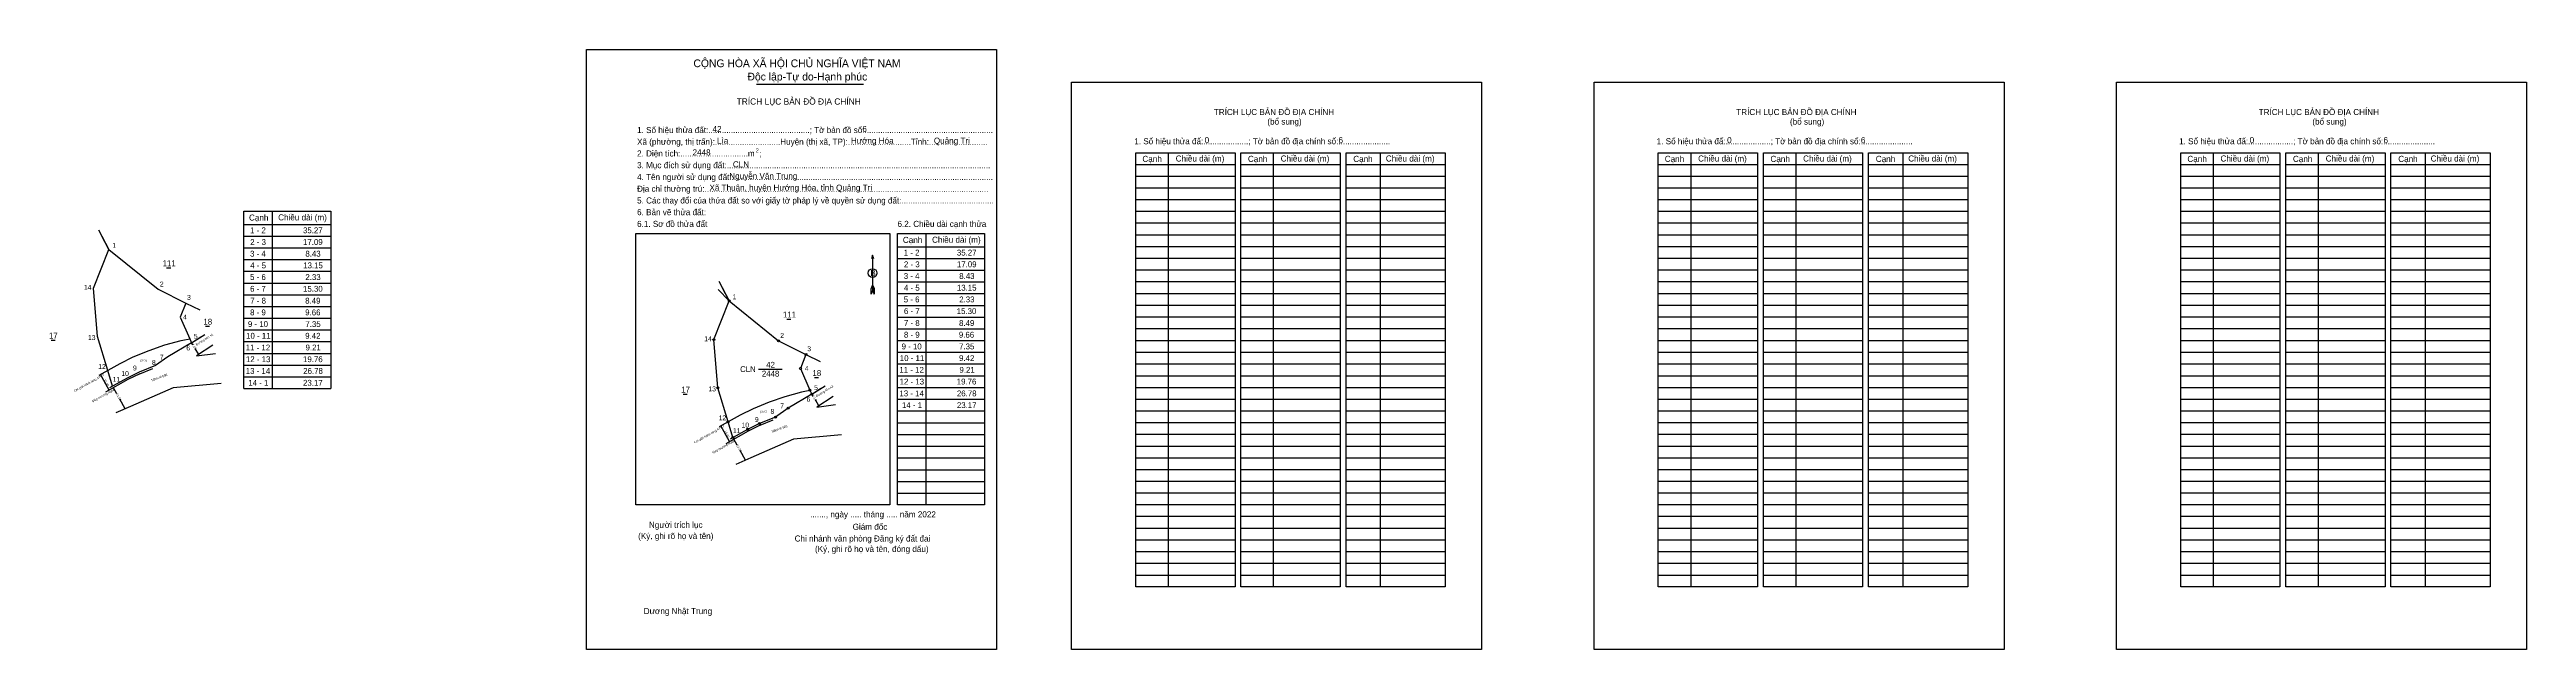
# Model space of a CAD drawing. Extents: x 551056 to 552431, y 1822245 to 1822578.
import ezdxf

# ---------------------------------------------------------------- set-up
doc = ezdxf.new("R2010")
doc.units = 0
for name, color, linetype in [('Level 1', 7, 'Continuous'), ('Level 10', 7, 'Continuous'), ('Level 11', 7, 'Continuous'), ('Level 13', 7, 'Continuous'), ('Level 2', 7, 'Continuous'), ('Level 23', 7, 'Continuous'), ('Level 27', 7, 'Continuous'), ('Level 29', 7, 'Continuous'), ('Level 32', 7, 'Continuous'), ('Level 36', 7, 'Continuous'), ('Level 5', 7, 'Continuous'), ('Level 50', 7, 'Continuous'), ('Level 52', 7, 'Continuous'), ('Level 6', 7, 'Continuous'), ('Level 63', 7, 'Continuous'), ('Level 9', 7, 'Continuous')]:
    doc.layers.add(name, color=color, linetype=linetype)

msp = doc.modelspace()

# ---------------------------------------------------------------- linework, layer by layer
at = {"layer": 'Level 1'}
for p, q in [((551353.7, 1822577.8), (551353.7, 1822577.8)), ((551623, 1822559.6), (551623, 1822559.6)), ((551658.8, 1822514), (551713.9, 1822514)), ((551676.7, 1822520.5), (551676.7, 1822279.5)), ((551717.1, 1822514), (551772.2, 1822514)), ((551735.1, 1822520.5), (551735.1, 1822279.5)), ((551775.5, 1822514), (551830.5, 1822514)), ((551794.5, 1822520.5), (551794.5, 1822279.5)), ((551948.9, 1822514), (552004, 1822514)), ((551966.9, 1822520.5), (551966.9, 1822279.5)), ((552007.3, 1822514), (552062.3, 1822514)), ((552025.2, 1822520.5), (552025.2, 1822279.5)), ((552065.6, 1822514), (552120.7, 1822514)), ((552084.6, 1822520.5), (552084.6, 1822279.5)), ((552239.1, 1822514), (552294.1, 1822514)), ((552257, 1822520.5), (552257, 1822279.5)), ((552297.4, 1822514), (552352.5, 1822514)), ((552315.3, 1822520.5), (552315.3, 1822279.5)), ((552355.7, 1822514), (552410.8, 1822514)), ((552374.7, 1822520.5), (552374.7, 1822279.5)), ((551658.8, 1822507.5), (551713.9, 1822507.5)), ((551658.8, 1822501), (551713.9, 1822501)), ((551717.1, 1822507.5), (551772.2, 1822507.5)), ((551717.1, 1822501), (551772.2, 1822501)), ((551775.5, 1822507.5), (551830.5, 1822507.5)), ((551775.5, 1822501), (551830.5, 1822501)), ((551948.9, 1822507.5), (552004, 1822507.5)), ((551948.9, 1822501), (552004, 1822501)), ((552007.3, 1822507.5), (552062.3, 1822507.5)), ((552007.3, 1822501), (552062.3, 1822501)), ((552065.6, 1822507.5), (552120.7, 1822507.5)), ((552065.6, 1822501), (552120.7, 1822501)), ((552239.1, 1822507.5), (552294.1, 1822507.5)), ((552239.1, 1822501), (552294.1, 1822501)), ((552297.4, 1822507.5), (552352.5, 1822507.5)), ((552297.4, 1822501), (552352.5, 1822501)), ((552355.7, 1822507.5), (552410.8, 1822507.5)), ((552355.7, 1822501), (552410.8, 1822501)), ((551658.8, 1822494.5), (551713.9, 1822494.5)), ((551658.8, 1822488), (551713.9, 1822488)), ((551717.1, 1822494.5), (551772.2, 1822494.5)), ((551717.1, 1822488), (551772.2, 1822488)), ((551775.5, 1822494.5), (551830.5, 1822494.5)), ((551775.5, 1822488), (551830.5, 1822488)), ((551948.9, 1822494.5), (552004, 1822494.5)), ((551948.9, 1822488), (552004, 1822488)), ((552007.3, 1822494.5), (552062.3, 1822494.5)), ((552007.3, 1822488), (552062.3, 1822488)), ((552065.6, 1822494.5), (552120.7, 1822494.5)), ((552065.6, 1822488), (552120.7, 1822488)), ((552239.1, 1822494.5), (552294.1, 1822494.5)), ((552239.1, 1822488), (552294.1, 1822488)), ((552297.4, 1822494.5), (552352.5, 1822494.5)), ((552297.4, 1822488), (552352.5, 1822488)), ((552355.7, 1822494.5), (552410.8, 1822494.5)), ((552355.7, 1822488), (552410.8, 1822488)), ((551381.1, 1822475.6), (551381.1, 1822475.6)), ((551542.1, 1822475.6), (551542.1, 1822325)), ((551658.8, 1822481.5), (551713.9, 1822481.5)), ((551658.8, 1822474.9), (551713.9, 1822474.9)), ((551717.1, 1822481.5), (551772.2, 1822481.5)), ((551717.1, 1822474.9), (551772.2, 1822474.9)), ((551775.5, 1822481.5), (551830.5, 1822481.5)), ((551775.5, 1822474.9), (551830.5, 1822474.9)), ((551948.9, 1822481.5), (552004, 1822481.5)), ((551948.9, 1822474.9), (552004, 1822474.9)), ((552007.3, 1822481.5), (552062.3, 1822481.5)), ((552007.3, 1822474.9), (552062.3, 1822474.9)), ((552065.6, 1822481.5), (552120.7, 1822481.5)), ((552065.6, 1822474.9), (552120.7, 1822474.9)), ((552239.1, 1822481.5), (552294.1, 1822481.5)), ((552239.1, 1822474.9), (552294.1, 1822474.9)), ((552297.4, 1822481.5), (552352.5, 1822481.5)), ((552297.4, 1822474.9), (552352.5, 1822474.9)), ((552355.7, 1822481.5), (552410.8, 1822481.5)), ((552355.7, 1822474.9), (552410.8, 1822474.9)), ((551512.6, 1822463.6), (551512.6, 1822443.9)), ((551526.4, 1822468.3), (551574.8, 1822468.3)), ((551526.4, 1822461.8), (551574.8, 1822461.8)), ((551658.8, 1822468.4), (551713.9, 1822468.4)), ((551658.8, 1822461.9), (551713.9, 1822461.9)), ((551717.1, 1822468.4), (551772.2, 1822468.4)), ((551717.1, 1822461.9), (551772.2, 1822461.9)), ((551775.5, 1822468.4), (551830.5, 1822468.4)), ((551775.5, 1822461.9), (551830.5, 1822461.9)), ((551948.9, 1822468.4), (552004, 1822468.4)), ((551948.9, 1822461.9), (552004, 1822461.9)), ((552007.3, 1822468.4), (552062.3, 1822468.4)), ((552007.3, 1822461.9), (552062.3, 1822461.9)), ((552065.6, 1822468.4), (552120.7, 1822468.4)), ((552065.6, 1822461.9), (552120.7, 1822461.9)), ((552239.1, 1822468.4), (552294.1, 1822468.4)), ((552239.1, 1822461.9), (552294.1, 1822461.9)), ((552297.4, 1822468.4), (552352.5, 1822468.4)), ((552297.4, 1822461.9), (552352.5, 1822461.9)), ((552355.7, 1822468.4), (552410.8, 1822468.4)), ((552355.7, 1822461.9), (552410.8, 1822461.9)), ((551511.7, 1822441.9), (551511.8, 1822445.1)), ((551512.6, 1822447.1), (551511.8, 1822445.1)), ((551512.6, 1822447.1), (551513.4, 1822445.1)), ((551512.6, 1822446.8), (551513.4, 1822444.8)), ((551512.6, 1822446.6), (551513.4, 1822444.5)), ((551512.6, 1822446.3), (551513.4, 1822444.3)), ((551512.6, 1822446), (551513.4, 1822444)), ((551512.6, 1822445.7), (551513.4, 1822443.7)), ((551512.6, 1822445.4), (551513.4, 1822443.4)), ((551512.6, 1822445.1), (551513.5, 1822443.1)), ((551513.5, 1822441.9), (551513.4, 1822445.1)), ((551526.4, 1822455.3), (551574.8, 1822455.3)), ((551526.4, 1822448.8), (551574.8, 1822448.8)), ((551658.8, 1822455.4), (551713.9, 1822455.4)), ((551658.8, 1822448.9), (551713.9, 1822448.9)), ((551717.1, 1822455.4), (551772.2, 1822455.4)), ((551717.1, 1822448.9), (551772.2, 1822448.9)), ((551775.5, 1822455.4), (551830.5, 1822455.4)), ((551775.5, 1822448.9), (551830.5, 1822448.9)), ((551948.9, 1822455.4), (552004, 1822455.4)), ((551948.9, 1822448.9), (552004, 1822448.9)), ((552007.3, 1822455.4), (552062.3, 1822455.4)), ((552007.3, 1822448.9), (552062.3, 1822448.9)), ((552065.6, 1822455.4), (552120.7, 1822455.4)), ((552065.6, 1822448.9), (552120.7, 1822448.9)), ((552239.1, 1822455.4), (552294.1, 1822455.4)), ((552239.1, 1822448.9), (552294.1, 1822448.9)), ((552297.4, 1822455.4), (552352.5, 1822455.4)), ((552297.4, 1822448.9), (552352.5, 1822448.9)), ((552355.7, 1822455.4), (552410.8, 1822455.4)), ((552355.7, 1822448.9), (552410.8, 1822448.9)), ((551512.6, 1822443.9), (551511.7, 1822441.9)), ((551512.6, 1822444.9), (551513.5, 1822442.8)), ((551512.6, 1822444.6), (551513.5, 1822442.5)), ((551512.6, 1822444.3), (551513.5, 1822442.2)), ((551512.6, 1822443.9), (551513.5, 1822441.9)), ((551526.4, 1822442.3), (551574.8, 1822442.3)), ((551526.4, 1822435.7), (551574.8, 1822435.7)), ((551658.8, 1822442.4), (551713.9, 1822442.4)), ((551658.8, 1822435.8), (551713.9, 1822435.8)), ((551717.1, 1822442.4), (551772.2, 1822442.4)), ((551717.1, 1822435.8), (551772.2, 1822435.8)), ((551775.5, 1822442.4), (551830.5, 1822442.4)), ((551775.5, 1822435.8), (551830.5, 1822435.8)), ((551948.9, 1822442.4), (552004, 1822442.4)), ((551948.9, 1822435.8), (552004, 1822435.8)), ((552007.3, 1822442.4), (552062.3, 1822442.4)), ((552007.3, 1822435.8), (552062.3, 1822435.8)), ((552065.6, 1822442.4), (552120.7, 1822442.4)), ((552065.6, 1822435.8), (552120.7, 1822435.8)), ((552239.1, 1822442.4), (552294.1, 1822442.4)), ((552239.1, 1822435.8), (552294.1, 1822435.8)), ((552297.4, 1822442.4), (552352.5, 1822442.4)), ((552297.4, 1822435.8), (552352.5, 1822435.8)), ((552355.7, 1822442.4), (552410.8, 1822442.4)), ((552355.7, 1822435.8), (552410.8, 1822435.8)), ((551526.4, 1822429.2), (551574.8, 1822429.2)), ((551526.4, 1822422.7), (551574.8, 1822422.7)), ((551658.8, 1822429.3), (551713.9, 1822429.3)), ((551658.8, 1822422.8), (551713.9, 1822422.8)), ((551717.1, 1822429.3), (551772.2, 1822429.3)), ((551717.1, 1822422.8), (551772.2, 1822422.8)), ((551775.5, 1822429.3), (551830.5, 1822429.3)), ((551775.5, 1822422.8), (551830.5, 1822422.8)), ((551948.9, 1822429.3), (552004, 1822429.3)), ((551948.9, 1822422.8), (552004, 1822422.8)), ((552007.3, 1822429.3), (552062.3, 1822429.3)), ((552007.3, 1822422.8), (552062.3, 1822422.8)), ((552065.6, 1822429.3), (552120.7, 1822429.3)), ((552065.6, 1822422.8), (552120.7, 1822422.8)), ((552239.1, 1822429.3), (552294.1, 1822429.3)), ((552239.1, 1822422.8), (552294.1, 1822422.8)), ((552297.4, 1822429.3), (552352.5, 1822429.3)), ((552297.4, 1822422.8), (552352.5, 1822422.8)), ((552355.7, 1822429.3), (552410.8, 1822429.3)), ((552355.7, 1822422.8), (552410.8, 1822422.8)), ((551526.4, 1822416.2), (551574.8, 1822416.2)), ((551526.4, 1822409.7), (551574.8, 1822409.7)), ((551658.8, 1822416.3), (551713.9, 1822416.3)), ((551658.8, 1822409.8), (551713.9, 1822409.8)), ((551717.1, 1822416.3), (551772.2, 1822416.3)), ((551717.1, 1822409.8), (551772.2, 1822409.8)), ((551775.5, 1822416.3), (551830.5, 1822416.3)), ((551775.5, 1822409.8), (551830.5, 1822409.8)), ((551948.9, 1822416.3), (552004, 1822416.3)), ((551948.9, 1822409.8), (552004, 1822409.8)), ((552007.3, 1822416.3), (552062.3, 1822416.3)), ((552007.3, 1822409.8), (552062.3, 1822409.8)), ((552065.6, 1822416.3), (552120.7, 1822416.3)), ((552065.6, 1822409.8), (552120.7, 1822409.8)), ((552239.1, 1822416.3), (552294.1, 1822416.3)), ((552239.1, 1822409.8), (552294.1, 1822409.8)), ((552297.4, 1822416.3), (552352.5, 1822416.3)), ((552297.4, 1822409.8), (552352.5, 1822409.8)), ((552355.7, 1822416.3), (552410.8, 1822416.3)), ((552355.7, 1822409.8), (552410.8, 1822409.8)), ((551526.4, 1822403.2), (551574.8, 1822403.2)), ((551526.4, 1822396.6), (551574.8, 1822396.6)), ((551526.4, 1822390.1), (551574.8, 1822390.1)), ((551658.8, 1822403.3), (551713.9, 1822403.3)), ((551658.8, 1822396.7), (551713.9, 1822396.7)), ((551658.8, 1822390.2), (551713.9, 1822390.2)), ((551717.1, 1822403.3), (551772.2, 1822403.3)), ((551717.1, 1822396.7), (551772.2, 1822396.7)), ((551717.1, 1822390.2), (551772.2, 1822390.2)), ((551775.5, 1822403.3), (551830.5, 1822403.3)), ((551775.5, 1822396.7), (551830.5, 1822396.7)), ((551775.5, 1822390.2), (551830.5, 1822390.2)), ((551948.9, 1822403.3), (552004, 1822403.3)), ((551948.9, 1822396.7), (552004, 1822396.7)), ((551948.9, 1822390.2), (552004, 1822390.2)), ((552007.3, 1822403.3), (552062.3, 1822403.3)), ((552007.3, 1822396.7), (552062.3, 1822396.7)), ((552007.3, 1822390.2), (552062.3, 1822390.2)), ((552065.6, 1822403.3), (552120.7, 1822403.3)), ((552065.6, 1822396.7), (552120.7, 1822396.7)), ((552065.6, 1822390.2), (552120.7, 1822390.2)), ((552239.1, 1822403.3), (552294.1, 1822403.3)), ((552239.1, 1822396.7), (552294.1, 1822396.7)), ((552239.1, 1822390.2), (552294.1, 1822390.2)), ((552297.4, 1822403.3), (552352.5, 1822403.3)), ((552297.4, 1822396.7), (552352.5, 1822396.7)), ((552297.4, 1822390.2), (552352.5, 1822390.2)), ((552355.7, 1822403.3), (552410.8, 1822403.3)), ((552355.7, 1822396.7), (552410.8, 1822396.7)), ((552355.7, 1822390.2), (552410.8, 1822390.2)), ((551526.4, 1822383.6), (551574.8, 1822383.6)), ((551526.4, 1822377.1), (551574.8, 1822377.1)), ((551658.8, 1822383.7), (551713.9, 1822383.7)), ((551658.8, 1822377.2), (551713.9, 1822377.2)), ((551717.1, 1822383.7), (551772.2, 1822383.7)), ((551717.1, 1822377.2), (551772.2, 1822377.2)), ((551775.5, 1822383.7), (551830.5, 1822383.7)), ((551775.5, 1822377.2), (551830.5, 1822377.2)), ((551948.9, 1822383.7), (552004, 1822383.7)), ((551948.9, 1822377.2), (552004, 1822377.2)), ((552007.3, 1822383.7), (552062.3, 1822383.7)), ((552007.3, 1822377.2), (552062.3, 1822377.2)), ((552065.6, 1822383.7), (552120.7, 1822383.7)), ((552065.6, 1822377.2), (552120.7, 1822377.2)), ((552239.1, 1822383.7), (552294.1, 1822383.7)), ((552239.1, 1822377.2), (552294.1, 1822377.2)), ((552297.4, 1822383.7), (552352.5, 1822383.7)), ((552297.4, 1822377.2), (552352.5, 1822377.2)), ((552355.7, 1822383.7), (552410.8, 1822383.7)), ((552355.7, 1822377.2), (552410.8, 1822377.2)), ((551526.4, 1822370.6), (551574.8, 1822370.6)), ((551526.4, 1822364.1), (551574.8, 1822364.1)), ((551658.8, 1822370.7), (551713.9, 1822370.7)), ((551658.8, 1822364.2), (551713.9, 1822364.2)), ((551717.1, 1822370.7), (551772.2, 1822370.7)), ((551717.1, 1822364.2), (551772.2, 1822364.2)), ((551775.5, 1822370.7), (551830.5, 1822370.7)), ((551775.5, 1822364.2), (551830.5, 1822364.2)), ((551948.9, 1822370.7), (552004, 1822370.7)), ((551948.9, 1822364.2), (552004, 1822364.2)), ((552007.3, 1822370.7), (552062.3, 1822370.7)), ((552007.3, 1822364.2), (552062.3, 1822364.2)), ((552065.6, 1822370.7), (552120.7, 1822370.7)), ((552065.6, 1822364.2), (552120.7, 1822364.2)), ((552239.1, 1822370.7), (552294.1, 1822370.7)), ((552239.1, 1822364.2), (552294.1, 1822364.2)), ((552297.4, 1822370.7), (552352.5, 1822370.7)), ((552297.4, 1822364.2), (552352.5, 1822364.2)), ((552355.7, 1822370.7), (552410.8, 1822370.7)), ((552355.7, 1822364.2), (552410.8, 1822364.2)), ((551526.4, 1822357.5), (551574.8, 1822357.5)), ((551526.4, 1822351), (551574.8, 1822351)), ((551658.8, 1822357.6), (551713.9, 1822357.6)), ((551658.8, 1822351.1), (551713.9, 1822351.1)), ((551717.1, 1822357.6), (551772.2, 1822357.6)), ((551717.1, 1822351.1), (551772.2, 1822351.1)), ((551775.5, 1822357.6), (551830.5, 1822357.6)), ((551775.5, 1822351.1), (551830.5, 1822351.1)), ((551948.9, 1822357.6), (552004, 1822357.6)), ((551948.9, 1822351.1), (552004, 1822351.1)), ((552007.3, 1822357.6), (552062.3, 1822357.6)), ((552007.3, 1822351.1), (552062.3, 1822351.1)), ((552065.6, 1822357.6), (552120.7, 1822357.6)), ((552065.6, 1822351.1), (552120.7, 1822351.1)), ((552239.1, 1822357.6), (552294.1, 1822357.6)), ((552239.1, 1822351.1), (552294.1, 1822351.1)), ((552297.4, 1822357.6), (552352.5, 1822357.6)), ((552297.4, 1822351.1), (552352.5, 1822351.1)), ((552355.7, 1822357.6), (552410.8, 1822357.6)), ((552355.7, 1822351.1), (552410.8, 1822351.1)), ((551526.4, 1822344.5), (551574.8, 1822344.5)), ((551526.4, 1822338), (551574.8, 1822338)), ((551658.8, 1822344.6), (551713.9, 1822344.6)), ((551658.8, 1822338.1), (551713.9, 1822338.1)), ((551717.1, 1822344.6), (551772.2, 1822344.6)), ((551717.1, 1822338.1), (551772.2, 1822338.1)), ((551775.5, 1822344.6), (551830.5, 1822344.6)), ((551775.5, 1822338.1), (551830.5, 1822338.1)), ((551948.9, 1822344.6), (552004, 1822344.6)), ((551948.9, 1822338.1), (552004, 1822338.1)), ((552007.3, 1822344.6), (552062.3, 1822344.6)), ((552007.3, 1822338.1), (552062.3, 1822338.1)), ((552065.6, 1822344.6), (552120.7, 1822344.6)), ((552065.6, 1822338.1), (552120.7, 1822338.1)), ((552239.1, 1822344.6), (552294.1, 1822344.6)), ((552239.1, 1822338.1), (552294.1, 1822338.1)), ((552297.4, 1822344.6), (552352.5, 1822344.6)), ((552297.4, 1822338.1), (552352.5, 1822338.1)), ((552355.7, 1822344.6), (552410.8, 1822344.6)), ((552355.7, 1822338.1), (552410.8, 1822338.1)), ((551522.1, 1822325), (551522.1, 1822325)), ((551526.4, 1822331.5), (551574.8, 1822331.5)), ((551658.8, 1822331.6), (551713.9, 1822331.6)), ((551658.8, 1822325.1), (551713.9, 1822325.1)), ((551717.1, 1822331.6), (551772.2, 1822331.6)), ((551717.1, 1822325.1), (551772.2, 1822325.1)), ((551775.5, 1822331.6), (551830.5, 1822331.6)), ((551775.5, 1822325.1), (551830.5, 1822325.1)), ((551948.9, 1822331.6), (552004, 1822331.6)), ((551948.9, 1822325.1), (552004, 1822325.1)), ((552007.3, 1822331.6), (552062.3, 1822331.6)), ((552007.3, 1822325.1), (552062.3, 1822325.1)), ((552065.6, 1822331.6), (552120.7, 1822331.6)), ((552065.6, 1822325.1), (552120.7, 1822325.1)), ((552239.1, 1822331.6), (552294.1, 1822331.6)), ((552239.1, 1822325.1), (552294.1, 1822325.1)), ((552297.4, 1822331.6), (552352.5, 1822331.6)), ((552297.4, 1822325.1), (552352.5, 1822325.1)), ((552355.7, 1822331.6), (552410.8, 1822331.6)), ((552355.7, 1822325.1), (552410.8, 1822325.1)), ((551658.8, 1822318.6), (551713.9, 1822318.6)), ((551658.8, 1822312), (551713.9, 1822312)), ((551717.1, 1822318.6), (551772.2, 1822318.6)), ((551717.1, 1822312), (551772.2, 1822312)), ((551775.5, 1822318.6), (551830.5, 1822318.6)), ((551775.5, 1822312), (551830.5, 1822312)), ((551948.9, 1822318.6), (552004, 1822318.6)), ((551948.9, 1822312), (552004, 1822312)), ((552007.3, 1822318.6), (552062.3, 1822318.6)), ((552007.3, 1822312), (552062.3, 1822312)), ((552065.6, 1822318.6), (552120.7, 1822318.6)), ((552065.6, 1822312), (552120.7, 1822312)), ((552239.1, 1822318.6), (552294.1, 1822318.6)), ((552239.1, 1822312), (552294.1, 1822312)), ((552297.4, 1822318.6), (552352.5, 1822318.6)), ((552297.4, 1822312), (552352.5, 1822312)), ((552355.7, 1822318.6), (552410.8, 1822318.6)), ((552355.7, 1822312), (552410.8, 1822312)), ((551658.8, 1822305.5), (551713.9, 1822305.5)), ((551658.8, 1822299), (551713.9, 1822299)), ((551717.1, 1822305.5), (551772.2, 1822305.5)), ((551717.1, 1822299), (551772.2, 1822299)), ((551775.5, 1822305.5), (551830.5, 1822305.5)), ((551775.5, 1822299), (551830.5, 1822299)), ((551948.9, 1822305.5), (552004, 1822305.5)), ((551948.9, 1822299), (552004, 1822299)), ((552007.3, 1822305.5), (552062.3, 1822305.5)), ((552007.3, 1822299), (552062.3, 1822299)), ((552065.6, 1822305.5), (552120.7, 1822305.5)), ((552065.6, 1822299), (552120.7, 1822299)), ((552239.1, 1822305.5), (552294.1, 1822305.5)), ((552239.1, 1822299), (552294.1, 1822299)), ((552297.4, 1822305.5), (552352.5, 1822305.5)), ((552297.4, 1822299), (552352.5, 1822299)), ((552355.7, 1822305.5), (552410.8, 1822305.5)), ((552355.7, 1822299), (552410.8, 1822299)), ((551658.8, 1822292.5), (551713.9, 1822292.5)), ((551658.8, 1822286), (551713.9, 1822286)), ((551717.1, 1822292.5), (551772.2, 1822292.5)), ((551717.1, 1822286), (551772.2, 1822286)), ((551775.5, 1822292.5), (551830.5, 1822292.5)), ((551775.5, 1822286), (551830.5, 1822286)), ((551948.9, 1822292.5), (552004, 1822292.5)), ((551948.9, 1822286), (552004, 1822286)), ((552007.3, 1822292.5), (552062.3, 1822292.5)), ((552007.3, 1822286), (552062.3, 1822286)), ((552065.6, 1822292.5), (552120.7, 1822292.5)), ((552065.6, 1822286), (552120.7, 1822286)), ((552239.1, 1822292.5), (552294.1, 1822292.5)), ((552239.1, 1822286), (552294.1, 1822286)), ((552297.4, 1822292.5), (552352.5, 1822292.5)), ((552297.4, 1822286), (552352.5, 1822286)), ((552355.7, 1822292.5), (552410.8, 1822292.5)), ((552355.7, 1822286), (552410.8, 1822286)), ((551581.4, 1822244.7), (551581.4, 1822244.7)), ((551850.7, 1822244.7), (551850.7, 1822244.7))]:
    msp.add_line(p, q, dxfattribs=at)
for points in [[(551658.8, 1822520.5), (551713.9, 1822520.5), (551713.9, 1822279.5), (551658.8, 1822279.5)], [(551717.1, 1822520.5), (551772.2, 1822520.5), (551772.2, 1822279.5), (551717.1, 1822279.5)], [(551775.5, 1822520.5), (551830.5, 1822520.5), (551830.5, 1822279.5), (551775.5, 1822279.5)], [(551948.9, 1822520.5), (552004, 1822520.5), (552004, 1822279.5), (551948.9, 1822279.5)], [(552007.3, 1822520.5), (552062.3, 1822520.5), (552062.3, 1822279.5), (552007.3, 1822279.5)], [(552065.6, 1822520.5), (552120.7, 1822520.5), (552120.7, 1822279.5), (552065.6, 1822279.5)], [(552239.1, 1822520.5), (552294.1, 1822520.5), (552294.1, 1822279.5), (552239.1, 1822279.5)], [(552297.4, 1822520.5), (552352.5, 1822520.5), (552352.5, 1822279.5), (552297.4, 1822279.5)], [(552355.7, 1822520.5), (552410.8, 1822520.5), (552410.8, 1822279.5), (552355.7, 1822279.5)], [(551381.1, 1822475.6), (551522.1, 1822475.6), (551522.1, 1822325), (551381.1, 1822325)], [(551526.4, 1822475.6), (551574.8, 1822475.6), (551574.8, 1822325), (551526.4, 1822325)]]:
    msp.add_lwpolyline(points, close=True, dxfattribs=at)
msp.add_lwpolyline([(551513.2, 1822461.5), (551512.6, 1822463.6), (551512, 1822461.5)], dxfattribs=at)
msp.add_circle((551512.6, 1822453.7), 2.41, dxfattribs=at)
at = {"layer": 'Level 10'}
for p, q in [((551424.4, 1822416.7), (551432.9, 1822438.3)), ((551432.9, 1822438.3), (551460.3, 1822416.1)), ((551426.6, 1822390), (551424.4, 1822416.7)), ((551460.3, 1822416.1), (551475.6, 1822408.5)), ((551475.6, 1822408.5), (551472.5, 1822400.7)), ((551432.3, 1822371.1), (551426.6, 1822390)), ((551472.5, 1822400.7), (551477.8, 1822388.6)), ((551465.7, 1822378.6), (551458.7, 1822373.7)), ((551478.8, 1822386.5), (551465.7, 1822378.6)), ((551477.8, 1822388.6), (551478.8, 1822386.5)), ((551490.7, 1822385.1), (551481.7, 1822379.2)), ((551490.7, 1822385.1), (551481.7, 1822379.2)), ((551481.7, 1822379.2), (551492, 1822380.6)), ((551481.7, 1822379.2), (551492, 1822380.6)), ((551435, 1822362.3), (551432.3, 1822371.1)), ((551443.2, 1822366.9), (551433.4, 1822361.4)), ((551449.8, 1822370.2), (551443.2, 1822366.9)), ((551458.7, 1822373.7), (551449.8, 1822370.2)), ((551495.3, 1822363.8), (551468.7, 1822361.5)), ((551444.9, 1822351.1), (551436.7, 1822347.4)), ((551468.7, 1822361.5), (551444.9, 1822351.1))]:
    msp.add_line(p, q, dxfattribs=at)
at = {"layer": 'Level 11'}
for centre in [(551432.9, 1822438.3), (551432.9, 1822438.3), (551424.4, 1822416.7), (551460.3, 1822416.1), (551475.6, 1822408.5), (551426.6, 1822390), (551472.5, 1822400.7), (551465.7, 1822378.6), (551477.8, 1822388.6), (551478.8, 1822386.5), (551432.3, 1822371.1), (551435, 1822362.3), (551443.2, 1822366.9), (551449.8, 1822370.2), (551458.7, 1822373.7)]:
    msp.add_circle(centre, 0.543, dxfattribs=at)
at = {"layer": 'Level 13'}
msp.add_line((551448.2, 1822558.5), (551507.6, 1822558.5), dxfattribs=at)
at = {"layer": 'Level 2'}
for points in [[(551353.7, 1822577.8), (551581.4, 1822577.8), (551581.4, 1822244.7), (551353.7, 1822244.7)], [(551623, 1822559.6), (551850.7, 1822559.6), (551850.7, 1822244.7), (551623, 1822244.7)], [(551913.2, 1822559.6), (552140.9, 1822559.6), (552140.9, 1822244.7), (551913.2, 1822244.7)], [(552203.3, 1822559.6), (552431, 1822559.6), (552431, 1822244.7), (552203.3, 1822244.7)]]:
    msp.add_lwpolyline(points, close=True, dxfattribs=at)
at = {"layer": 'Level 23'}
msp.add_line((551478.8, 1822386.5), (551483.9, 1822389.7), dxfattribs=at)
at = {"layer": 'Level 27'}
for p, q in [((551432.9, 1822438.3), (551428.9, 1822446)), ((551432.9, 1822438.3), (551426.8, 1822444.5)), ((551475.6, 1822408.5), (551483.4, 1822404.6)), ((551478.8, 1822386.5), (551486.2, 1822391))]:
    msp.add_line(p, q, dxfattribs=at)
at = {"layer": 'Level 29'}
for p, q in [((551478.1, 1822386.1), (551478.4, 1822386.3)), ((551478.4, 1822386.3), (551478.8, 1822386.5))]:
    msp.add_line(p, q, dxfattribs=at)
at = {"layer": 'Level 32'}
msp.add_line((551427.2, 1822449.2), (551432.9, 1822438.3), dxfattribs=at)
at = {"layer": 'Level 5'}
for p, q in [((551163.4, 1822488), (551211.7, 1822488)), ((551163.4, 1822389.5), (551163.4, 1822488)), ((551179.1, 1822488), (551179.1, 1822389.5)), ((551211.7, 1822488), (551211.7, 1822389.5)), ((551082.8, 1822477.7), (551088.4, 1822466.8)), ((551088.4, 1822466.8), (551084.4, 1822474.5)), ((551163.4, 1822480.7), (551211.7, 1822480.7)), ((551163.4, 1822474.2), (551211.7, 1822474.2)), ((551080, 1822445.2), (551088.4, 1822466.8)), ((551088.4, 1822466.8), (551115.9, 1822444.7)), ((551163.4, 1822467.7), (551211.7, 1822467.7)), ((551163.4, 1822461.2), (551211.7, 1822461.2)), ((551082.2, 1822418.5), (551080, 1822445.2)), ((551120.5, 1822456.6), (551122.8, 1822456.6)), ((551163.4, 1822454.7), (551211.7, 1822454.7)), ((551163.4, 1822448.1), (551211.7, 1822448.1)), ((551115.9, 1822444.7), (551131.2, 1822437)), ((551131.2, 1822437), (551128.1, 1822429.2)), ((551131.2, 1822437), (551138.9, 1822433.2)), ((551163.4, 1822441.6), (551211.7, 1822441.6)), ((551163.4, 1822435.1), (551211.7, 1822435.1)), ((551087.9, 1822399.6), (551082.2, 1822418.5)), ((551128.1, 1822429.2), (551133.4, 1822417.2)), ((551134.4, 1822415), (551141.8, 1822419.6)), ((551134.4, 1822415), (551139.5, 1822418.2)), ((551142.2, 1822424.2), (551144.4, 1822424.2)), ((551163.4, 1822428.6), (551211.7, 1822428.6)), ((551163.4, 1822422.1), (551211.7, 1822422.1)), ((551056.4, 1822416.5), (551058.6, 1822416.5)), ((551121.3, 1822407.1), (551114.3, 1822402.3)), ((551134.4, 1822415), (551121.3, 1822407.1)), ((551133.4, 1822417.2), (551134.4, 1822415)), ((551133.7, 1822414.6), (551134, 1822414.8)), ((551134, 1822414.8), (551134.3, 1822415.1)), ((551135.1, 1822413.9), (551134.4, 1822415)), ((551138.4, 1822408.5), (551136.4, 1822411.7)), ((551146.3, 1822413.6), (551137.2, 1822407.7)), ((551146.3, 1822413.6), (551137.2, 1822407.7)), ((551137.2, 1822407.7), (551147.6, 1822409.1)), ((551137.2, 1822407.7), (551147.6, 1822409.1)), ((551163.4, 1822415.6), (551211.7, 1822415.6)), ((551163.4, 1822409.1), (551211.7, 1822409.1)), ((551088.7, 1822388.6), (551083.8, 1822397.3)), ((551099.1, 1822394.5), (551086.6, 1822387.5)), ((551090.5, 1822390.8), (551087.9, 1822399.6)), ((551098.7, 1822395.4), (551088.9, 1822389.9)), ((551105.3, 1822398.7), (551098.7, 1822395.4)), ((551105.7, 1822397.8), (551099.1, 1822394.5)), ((551124.2, 1822390), (551100.5, 1822379.6)), ((551114.3, 1822402.3), (551105.3, 1822398.7)), ((551105.7, 1822397.8), (551112.9, 1822400.7)), ((551150.9, 1822392.3), (551124.2, 1822390)), ((551163.4, 1822402.5), (551211.7, 1822402.5)), ((551163.4, 1822396), (551211.7, 1822396)), ((551092.9, 1822386.6), (551091, 1822389.9)), ((551100.5, 1822379.6), (551092.3, 1822376)), ((551097.6, 1822378.3), (551094.6, 1822383.6)), ((551163.4, 1822389.5), (551211.7, 1822389.5))]:
    msp.add_line(p, q, dxfattribs=at)
msp.add_lwpolyline([(551083, 1822396.9), (551094.7, 1822403.5), (551102, 1822407.1), (551110.9, 1822410.6), (551119.6, 1822413.8), (551128.7, 1822416.2), (551129.6, 1822416.4), (551133.4, 1822417.2)], dxfattribs=at)
at = {"layer": 'Level 50'}
msp.add_lwpolyline([(551427.5, 1822368.4), (551439.2, 1822374.9), (551446.4, 1822378.5), (551455.4, 1822382.1), (551464.1, 1822385.2), (551473.2, 1822387.7), (551474, 1822387.9), (551477.8, 1822388.6)], dxfattribs=at)
at = {"layer": 'Level 63'}
for p, q in [((551479.5, 1822385.4), (551478.8, 1822386.5)), ((551482.8, 1822380), (551480.9, 1822383.2)), ((551433.2, 1822360.1), (551428.3, 1822368.8)), ((551443.5, 1822365.9), (551431.1, 1822358.9)), ((551450.2, 1822369.2), (551443.5, 1822365.9)), ((551450.2, 1822369.2), (551457.4, 1822372.1)), ((551437.3, 1822358.1), (551435.5, 1822361.4)), ((551442, 1822349.8), (551439, 1822355.1))]:
    msp.add_line(p, q, dxfattribs=at)
at = {"layer": 'Level 9'}
for p, q in [((551465, 1822428.1), (551467.2, 1822428.1)), ((551449.2, 1822400.3), (551462.3, 1822400.3)), ((551480.3, 1822395.6), (551482.6, 1822395.6)), ((551407.4, 1822386.5), (551409.7, 1822386.5))]:
    msp.add_line(p, q, dxfattribs=at)

# ---------------------------------------------------------------- texts
at = {"layer": 'Level 1'}
for s, height, p in [('TRÍCH LỤC BẢN ĐỒ ĐỊA CHÍNH', 3.475, (551437.1, 1822547.2)), ('TRÍCH LỤC BẢN ĐỒ ĐỊA CHÍNH', 3.367, (551702.1, 1822541.4)), ('TRÍCH LỤC BẢN ĐỒ ĐỊA CHÍNH', 3.367, (551992.2, 1822541.4)), ('TRÍCH LỤC BẢN ĐỒ ĐỊA CHÍNH', 3.367, (552282.3, 1822541.4)), ('Xã (phường, thị trấn):.............................Huyện (thị xã, TP):............................Tỉnh:..........................', 3.3666, (551381.8, 1822524.9)), ('1. Số hiệu thửa đất:.............................................; Tờ bản đồ số:.........................................................', 3.3666, (551381.8, 1822531.4)), ('1. Số hiệu thửa đấ:....................; Tờ bản đồ địa chính số:.......................', 3.367, (551657.9, 1822525.2)), ('(bổ sung)', 3.37, (551731.8, 1822536.1)), ('1. Số hiệu thửa đấ:....................; Tờ bản đồ địa chính số:.......................', 3.367, (551948, 1822525.2)), ('(bổ sung)', 3.37, (552022, 1822536.1)), ('1. Số hiệu thửa đấ:....................; Tờ bản đồ địa chính số:.......................', 3.367, (552238.1, 1822525.2)), ('(bổ sung)', 3.37, (552312.1, 1822536.1)), ('2. Diện tích:..............................m  ;', 3.367, (551381.8, 1822518.4)), ('3. Mục đích sử dụng đất:.....................................................................................................................', 3.3666, (551381.8, 1822511.9)), ('2', 2.17, (551447.7, 1822520.7)), ('Cạnh', 3.37, (551662.4, 1822515.4)), ('Chiều dài (m)', 3.367, (551680.9, 1822515.6)), ('Cạnh', 3.37, (551721, 1822515.4)), ('Chiều dài (m)', 3.367, (551739.2, 1822515.6)), ('Cạnh', 3.37, (551779.5, 1822515.4)), ('Chiều dài (m)', 3.367, (551797.6, 1822515.6)), ('Cạnh', 3.37, (551952.5, 1822515.4)), ('Chiều dài (m)', 3.367, (551971, 1822515.6)), ('Cạnh', 3.37, (552011.2, 1822515.4)), ('Chiều dài (m)', 3.367, (552029.3, 1822515.6)), ('Cạnh', 3.37, (552069.7, 1822515.4)), ('Chiều dài (m)', 3.367, (552087.7, 1822515.6)), ('Cạnh', 3.37, (552242.7, 1822515.4)), ('Chiều dài (m)', 3.367, (552261.1, 1822515.6)), ('Cạnh', 3.37, (552301.3, 1822515.4)), ('Chiều dài (m)', 3.367, (552319.5, 1822515.6)), ('Cạnh', 3.37, (552359.8, 1822515.4)), ('Chiều dài (m)', 3.367, (552377.8, 1822515.6)), ('Địa chỉ thường trú:..............................................................................................................................', 3.3666, (551381.8, 1822498.8)), ('4. Tên người sử dụng đất:....................................................................................................................', 3.3666, (551381.8, 1822505.3)), ('5. Các thay đổi của thửa đất so với giấy tờ pháp lý về quyền sử dụng đất:.........................................', 3.3666, (551381.8, 1822492.3)), ('6. Bản vẽ thửa đất:', 3.367, (551381.8, 1822485.8)), ('6.1. Sơ đồ thửa đất', 3.367, (551381.8, 1822479.3)), ('6.2. Chiều dài cạnh thửa', 3.367, (551526.4, 1822479.3)), ('Cạnh', 3.37, (551529.4, 1822470.4)), ('Chiều dài (m)', 3.367, (551545.6, 1822470.5)), ('B', 3.26, (551511.4, 1822452.1)), ('......., ngày ..... tháng ..... năm 2022', 3.367, (551477.9, 1822318)), ('(Ký, ghi rõ họ và tên)', 3.367, (551382.4, 1822306)), ('Người trích lục', 3.367, (551388.4, 1822312.2)), ('Chi nhánh văn phòng Đăng ký đất đai', 3.367, (551469.3, 1822304.6)), ('Giám đốc', 3.37, (551501.5, 1822311.1)), ('(Ký, ghi rõ họ và tên, đóng dấu)', 3.367, (551480.6, 1822298.8)), ('Dương Nhật Trung', 3.367, (551385.5, 1822264.3))]:
    msp.add_text(s, height=height, dxfattribs=at).set_placement(p)
at = {"layer": 'Level 10'}
for s, rotation, p in [('Chỉ giới hành lang ATGT', 29.3186, (551413.9, 1822359)), ('Mép mương ngoài', 29.3621, (551424, 1822353.3))]:
    msp.add_text(s, height=1.25, rotation=rotation, dxfattribs=at).set_placement(p)
at = {"layer": 'Level 13'}
for s, height, p in [('CỘNG HÒA XÃ HỘI CHỦ NGHĨA VIỆT NAM', 4.301, (551413.1, 1822568)), ('Độc lập-Tự do-Hạnh phúc', 4.301, (551443.1, 1822560.6)), ('42', 3.26, (551453.5, 1822401.1)), ('CLN', 3.26, (551439, 1822398.7)), ('2448', 3.26, (551451.1, 1822396.2))]:
    msp.add_text(s, height=height, dxfattribs=at).set_placement(p)
at = {"layer": 'Level 36'}
for s, p in [('111', (551462.8, 1822429)), ('17', (551406.3, 1822387.3)), ('18', (551479.2, 1822396.5))]:
    msp.add_text(s, height=3.26, dxfattribs=at).set_placement(p)
at = {"layer": 'Level 5'}
for s, height, p in [('Cạnh', 3.37, (551166.3, 1822482.8)), ('Chiều dài (m)', 3.367, (551182.5, 1822482.9)), ('2 - 3', 3.26, (551167, 1822469.3)), ('1 - 2', 3.26, (551166.9, 1822475.8)), ('35.27', 3.26, (551196.3, 1822475.8)), ('17.09', 3.26, (551196.3, 1822469.3)), ('1', 2.72, (551090.4, 1822467.7)), ('111', 3.26, (551118.3, 1822457.5)), ('3 - 4', 3.26, (551166.9, 1822462.8)), ('4 - 5', 3.26, (551167, 1822456.3)), ('13.15', 3.26, (551196.4, 1822456.3)), ('8.43', 3.26, (551197.6, 1822462.8)), ('14', 2.72, (551074.6, 1822444.4)), ('2', 2.72, (551116.8, 1822446.2)), ('5 - 6', 3.26, (551166.9, 1822449.8)), ('6 - 7', 3.26, (551166.9, 1822443.3)), ('15.30', 3.26, (551196.3, 1822443.3)), ('2.33', 3.26, (551197.6, 1822449.8)), ('3', 2.72, (551131.9, 1822438.8)), ('8 - 9', 3.26, (551166.9, 1822430.2)), ('7 - 8', 3.26, (551167, 1822436.7)), ('8.49', 3.26, (551197.5, 1822436.7)), ('9.66', 3.26, (551197.5, 1822430.2)), ('17', 3.26, (551055.2, 1822417.3)), ('13', 2.72, (551076.9, 1822416.5)), ('4', 2.72, (551129.7, 1822427.9)), ('5', 2.72, (551135.7, 1822417.2)), ('18', 3.26, (551141, 1822425)), ('10 - 11', 3.26, (551164.7, 1822417.2)), ('9 - 10', 3.26, (551165.7, 1822423.7)), ('9.42', 3.26, (551197.5, 1822417.2)), ('7.35', 3.26, (551197.6, 1822423.7)), ('(370)', 1.25, (551105.7, 1822404.6)), ('8', 2.72, (551112.4, 1822402.7)), ('7', 2.72, (551116.8, 1822405.6)), ('6', 2.72, (551131.5, 1822410.7)), ('11 - 12', 3.26, (551164.5, 1822410.7)), ('12 - 13', 3.26, (551164.6, 1822404.2)), ('19.76', 3.26, (551196.3, 1822404.2)), ('9.21', 3.26, (551197.7, 1822410.7)), ('12', 2.72, (551082.6, 1822400.4)), ('11', 2.72, (551090.6, 1822393.3)), ('10', 2.72, (551095.4, 1822396.5)), ('9', 2.72, (551101.9, 1822399.6)), ('13 - 14', 3.26, (551164.5, 1822397.7)), ('14 - 1', 3.26, (551165.9, 1822391.1)), ('26.78', 3.26, (551196.4, 1822397.7)), ('23.17', 3.26, (551196.3, 1822391.1))]:
    msp.add_text(s, height=height, dxfattribs=at).set_placement(p)
for s, rotation, p in [('Đường liên xã', 31.8259, (551137.2, 1822413.3)), ('7.69', 301.8711, (551134.4, 1822413.9)), ('Chỉ giới hành lang ATGT', 29.3186, (551069.5, 1822387.5)), ('10.00', 299.3022, (551085.5, 1822394.4)), ('TØnh lé 586', 20.5624, (551112.2, 1822393.4)), ('Mép mương ngoài', 29.3621, (551079.6, 1822381.8)), ('13.34', 299.3133, (551092.3, 1822386.5))]:
    msp.add_text(s, height=1.25, rotation=rotation, dxfattribs=at).set_placement(p)
at = {"layer": 'Level 52'}
for s, p in [('1 - 2', (551529.9, 1822463.4)), ('2 - 3', (551530, 1822456.9)), ('35.27', (551559.4, 1822463.4)), ('17.09', (551559.4, 1822456.9)), ('3 - 4', (551529.9, 1822450.4)), ('4 - 5', (551530, 1822443.9)), ('13.15', (551559.4, 1822443.9)), ('8.43', (551560.7, 1822450.4)), ('5 - 6', (551529.9, 1822437.4)), ('6 - 7', (551530, 1822430.9)), ('15.30', (551559.3, 1822430.9)), ('2.33', (551560.7, 1822437.4)), ('8 - 9', (551530, 1822417.8)), ('7 - 8', (551530, 1822424.3)), ('8.49', (551560.6, 1822424.3)), ('9.66', (551560.5, 1822417.8)), ('10 - 11', (551527.7, 1822404.8)), ('9 - 10', (551528.7, 1822411.3)), ('7.35', (551560.6, 1822411.3)), ('9.42', (551560.6, 1822404.8)), ('11 - 12', (551527.5, 1822398.3)), ('12 - 13', (551527.6, 1822391.8)), ('19.76', (551559.3, 1822391.8)), ('9.21', (551560.8, 1822398.3)), ('13 - 14', (551527.5, 1822385.2)), ('14 - 1', (551528.9, 1822378.7)), ('26.78', (551559.4, 1822385.2)), ('23.17', (551559.4, 1822378.7))]:
    msp.add_text(s, height=3.26, dxfattribs=at).set_placement(p)
at = {"layer": 'Level 6'}
for s, height, p in [('42', 3.37, (551423.7, 1822532)), ('Lìa', 3.37, (551426.2, 1822525.5)), ('Hướng Hóa', 3.37, (551500.5, 1822525.5)), ('6', 3.37, (551506.9, 1822532)), ('Quảng Trị', 3.37, (551546.6, 1822525.5)), ('0', 3.37, (551697, 1822525.8)), ('6', 3.37, (551771.3, 1822525.8)), ('0', 3.37, (551987.1, 1822525.8)), ('6', 3.37, (552061.4, 1822525.8)), ('0', 3.37, (552277.3, 1822525.8)), ('6', 3.37, (552351.6, 1822525.8)), ('2448', 3.37, (551412.6, 1822519)), ('CLN', 3.37, (551435, 1822512.4)), ('Xã Thuận, huyện Hướng Hóa, tỉnh Quảng Trị', 3.367, (551422, 1822499.4)), ('Nguyễn Văn Trung', 3.367, (551433, 1822505.9))]:
    msp.add_text(s, height=height, dxfattribs=at).set_placement(p)
at = {"layer": 'Level 63'}
for s, rotation, p in [('Đường liên xã', 31.8259, (551481.6, 1822384.7)), ('7.69', 301.8711, (551478.9, 1822385.3)), ('10.00', 299.3022, (551430, 1822365.9)), ('TØnh lé 586', 20.5624, (551456.6, 1822364.9)), ('13.34', 299.3133, (551436.8, 1822358))]:
    msp.add_text(s, height=1.25, rotation=rotation, dxfattribs=at).set_placement(p)
msp.add_text('(370)', height=1.25, dxfattribs=at).set_placement((551450.1, 1822376.1))
at = {"layer": 'Level 9'}
for s, p in [('1', (551434.8, 1822439.1)), ('14', (551419.1, 1822415.8)), ('2', (551461.3, 1822417.7)), ('3', (551476.3, 1822410.3)), ('13', (551421.4, 1822388)), ('4', (551475, 1822399.4)), ('5', (551480.1, 1822388.7)), ('8', (551455.9, 1822375.5)), ('7', (551461.3, 1822378.6)), ('6', (551475.9, 1822382.2)), ('12', (551427.1, 1822371.9)), ('11', (551435, 1822364.8)), ('10', (551439.8, 1822367.9)), ('9', (551447.2, 1822371))]:
    msp.add_text(s, height=2.72, dxfattribs=at).set_placement(p)

doc.saveas('drawing.dxf')
